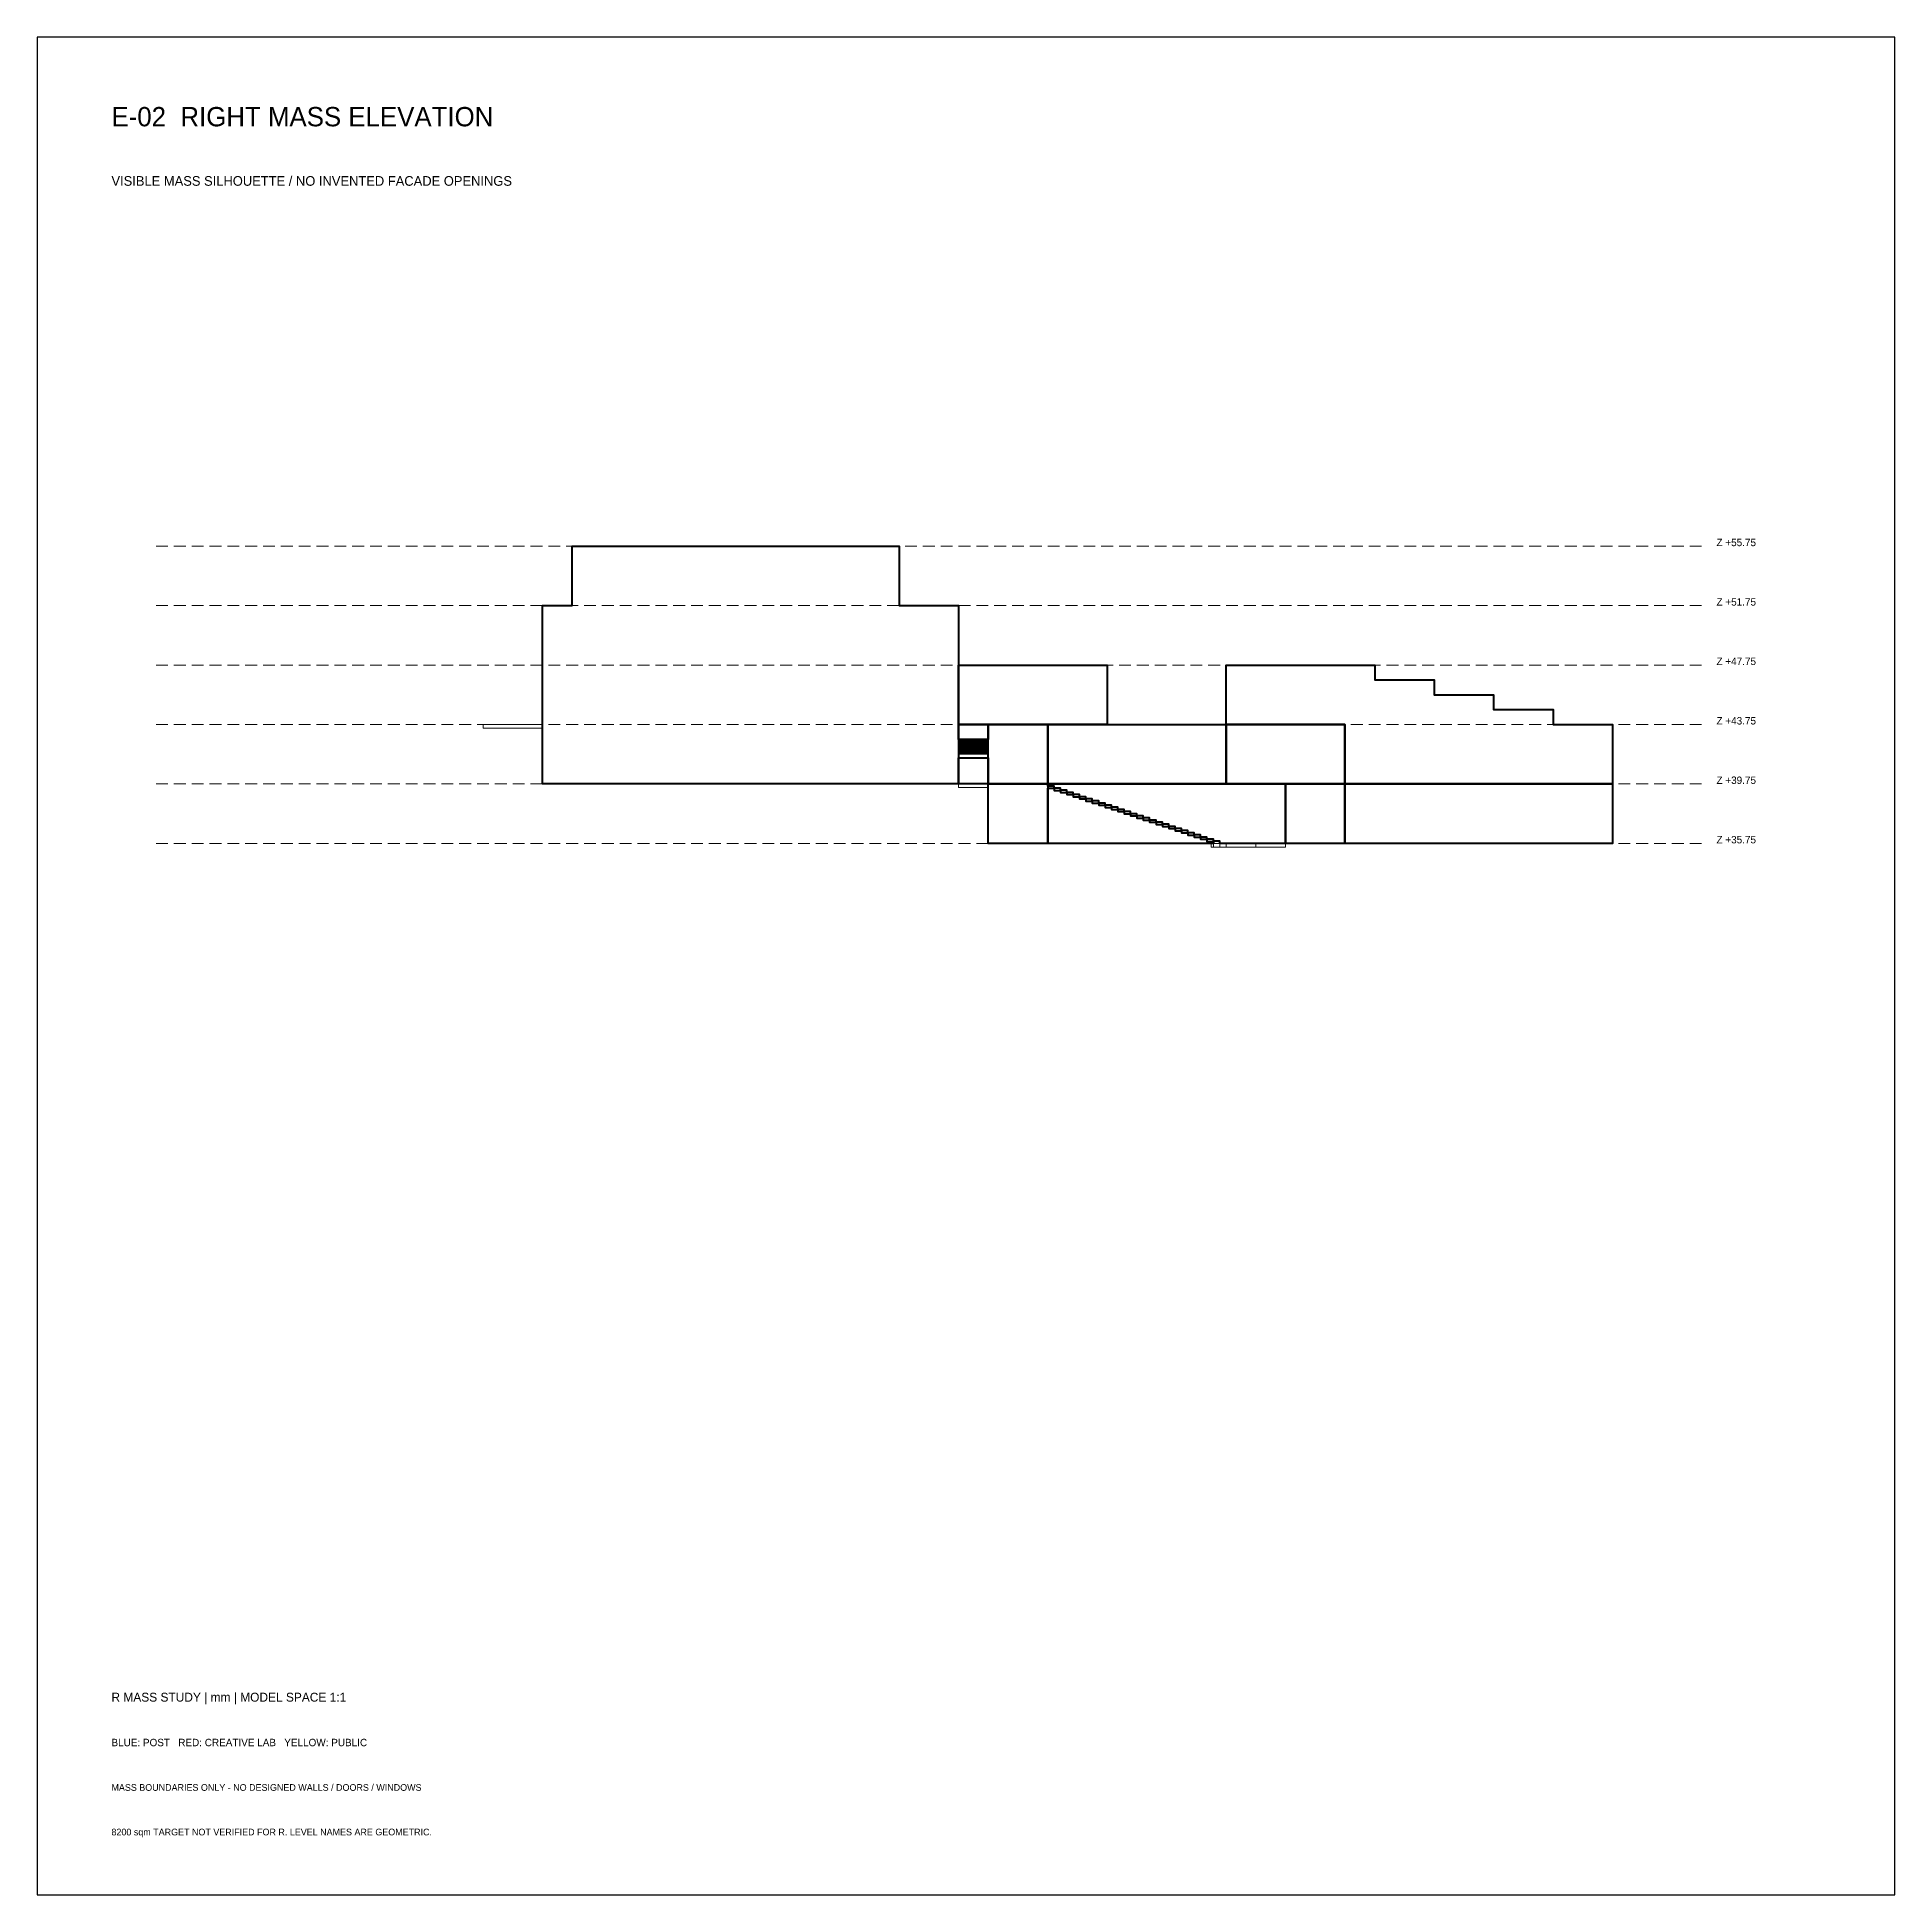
# Model space of a CAD drawing. Header units: millimetres. Extents: x -33468 to 375000, y -515000 to 30000.
# Drawn here: x 110000 to 235000, y -515000 to -390000 of the extents above; entities that cross this region are included whole.
import ezdxf

# ---------------------------------------------------------------- set-up
doc = ezdxf.new("R2010")
doc.units = ezdxf.units.MM
doc.linetypes.add('R_DASHED', pattern=[1200, 800, -400])
for name, color, linetype, lineweight in [('DATUM', 8, 'R_DASHED', 13), ('FRAME', 7, 'Continuous', 25), ('LAB', 1, 'Continuous', 40), ('POST', 5, 'Continuous', 40), ('PUBLIC', 2, 'Continuous', 18), ('TEXT', 7, 'Continuous', 18)]:
    doc.layers.add(name, color=color, linetype=linetype, lineweight=lineweight)

msp = doc.modelspace()

# ---------------------------------------------------------------- texts
at = {"layer": 'TEXT'}
for s, height, p in [('E-02  RIGHT MASS ELEVATION', 1300, (115000, -396000)), ('VISIBLE MASS SILHOUETTE / NO INVENTED FACADE OPENINGS', 650, (115000, -400000)), ('Z +55.75', 500, (223000, -424250)), ('Z +51.75', 500, (223000, -428250)), ('Z +47.75', 500, (223000, -432250)), ('Z +43.75', 500, (223000, -436250)), ('Z +39.75', 500, (223000, -440250)), ('Z +35.75', 500, (223000, -444250)), ('R MASS STUDY | mm | MODEL SPACE 1:1', 600, (115000, -502000)), ('BLUE: POST   RED: CREATIVE LAB   YELLOW: PUBLIC', 500, (115000, -505000)), ('MASS BOUNDARIES ONLY - NO DESIGNED WALLS / DOORS / WINDOWS', 450, (115000, -508000)), ('8200 sqm TARGET NOT VERIFIED FOR R. LEVEL NAMES ARE GEOMETRIC.', 450, (115000, -511000))]:
    msp.add_text(s, height=height, dxfattribs=at).set_placement(p)

# ---------------------------------------------------------------- linework, layer by layer
at = {"layer": 'DATUM'}
for points in [[(118000, -424250), (222000, -424250)], [(118000, -428250), (222000, -428250)], [(118000, -432250), (222000, -432250)], [(118000, -436250), (222000, -436250)], [(118000, -440250), (222000, -440250)], [(118000, -444250), (222000, -444250)]]:
    msp.add_lwpolyline(points, dxfattribs=at)
at = {"layer": 'FRAME'}
msp.add_lwpolyline([(110000, -515000), (235000, -515000), (235000, -390000), (110000, -390000)], close=True, dxfattribs=at)
at = {"layer": 'LAB'}
msp.add_lwpolyline([(144000, -439962), (144000, -439938), (144000, -439900), (144000, -439875), (144000, -439838), (144000, -439812), (144000, -439775), (144000, -439750), (144000, -439712), (144000, -439688), (144000, -439650), (144000, -439625), (144000, -439588), (144000, -439562), (144000, -439525), (144000, -439500), (144000, -439500), (144000, -439462), (144000, -439438), (144000, -439400), (144000, -439375), (144000, -439338), (144000, -439312), (144000, -439275), (144000, -439250), (144000, -439250), (144000, -439212), (144000, -439188), (144000, -439150), (144000, -439125), (144000, -439088), (144000, -439062), (144000, -439025), (144000, -439000), (144000, -438962), (144000, -438938), (144000, -438900), (144000, -438875), (144000, -438838), (144000, -438812), (144000, -438775), (144000, -438750), (144000, -438712), (144000, -438688), (144000, -438650), (144000, -438625), (144000, -438588), (144000, -438562), (144000, -438525), (144000, -438500), (144000, -438500), (144000, -438462), (144000, -438438), (144000, -438400), (144000, -438375), (144000, -438338), (144000, -438312), (144000, -438275), (144000, -438250), (144000, -438250), (144000, -438212), (144000, -438188), (144000, -438150), (144000, -438125), (144000, -438088), (144000, -438062), (144000, -438025), (144000, -438000), (144000, -437962), (144000, -437938), (144000, -437900), (144000, -437875), (144000, -437838), (144000, -437812), (144000, -437775), (144000, -437750), (144000, -437712), (144000, -437688), (144000, -437650), (144000, -437625), (144000, -437588), (144000, -437562), (144000, -437525), (144000, -437500), (144000, -437500), (144000, -437462), (144000, -437438), (144000, -437400), (144000, -437375), (144000, -437338), (144000, -437312), (144000, -437275), (144000, -437250), (144000, -437250), (144000, -437212), (144000, -437188), (144000, -437150), (144000, -437125), (144000, -437088), (144000, -437062), (144000, -437025), (144000, -437000), (144000, -436962), (144000, -436938), (144000, -436900), (144000, -436875), (144000, -436838), (144000, -436812), (144000, -436775), (144000, -436750), (144000, -436712), (144000, -436688), (144000, -436650), (144000, -436625), (144000, -436588), (144000, -436562), (144000, -436525), (144000, -436500), (144000, -436500), (144000, -436462), (144000, -436438), (144000, -436375), (144000, -436312), (144000, -436250), (144000, -435250), (144000, -434250), (144000, -433250), (144000, -432250), (144000, -428250), (146000, -428250), (146000, -424250), (152000, -424250), (160000, -424250), (160625, -424250), (161250, -424250), (161875, -424250), (162500, -424250), (163125, -424250), (163750, -424250), (164000, -424250), (164375, -424250), (165000, -424250), (165625, -424250), (166250, -424250), (166875, -424250), (167500, -424250), (168000, -424250), (168000, -428250), (168125, -428250), (168750, -428250), (169375, -428250), (170000, -428250), (172000, -428250), (172000, -432250), (172000, -433250), (172000, -434250), (172000, -435250), (172000, -436250), (172000, -436312), (172000, -436375), (172000, -436438), (172000, -436462), (172000, -436500), (172000, -436500), (172000, -436525), (172000, -436562), (172000, -436588), (172000, -436625), (172000, -436650), (172000, -436688), (172000, -436712), (172000, -436750), (172000, -436775), (172000, -436812), (172000, -436838), (172000, -436875), (172000, -436900), (172000, -436938), (172000, -436962), (172000, -437000), (172000, -437025), (172000, -437062), (172000, -437088), (172000, -437125), (172000, -437150), (172000, -437188), (172000, -437212), (172000, -437250), (172000, -437250), (172000, -437275), (172000, -437312), (172000, -437338), (172000, -437375), (172000, -437400), (172000, -437438), (172000, -437462), (172000, -437500), (172000, -437500), (172000, -437525), (172000, -437562), (172000, -437588), (172000, -437625), (172000, -437650), (172000, -437688), (172000, -437712), (172000, -437750), (172000, -437775), (172000, -437812), (172000, -437838), (172000, -437875), (172000, -437900), (172000, -437938), (172000, -437962), (172000, -438000), (172000, -438025), (172000, -438062), (172000, -438088), (172000, -438125), (172000, -438150), (172000, -438188), (172000, -438212), (172000, -438250), (172000, -438250), (172000, -438275), (172000, -438312), (172000, -438338), (172000, -438375), (172000, -438400), (172000, -438438), (172000, -438462), (172000, -438500), (172000, -438500), (172000, -438525), (172000, -438562), (172000, -438588), (172000, -438625), (172000, -438650), (172000, -438688), (172000, -438712), (172000, -438750), (172000, -438775), (172000, -438812), (172000, -438838), (172000, -438875), (172000, -438900), (172000, -438938), (172000, -438962), (172000, -439000), (172000, -439025), (172000, -439062), (172000, -439088), (172000, -439125), (172000, -439150), (172000, -439188), (172000, -439212), (172000, -439250), (172000, -439250), (172000, -439275), (172000, -439312), (172000, -439338), (172000, -439375), (172000, -439400), (172000, -439438), (172000, -439462), (172000, -439500), (172000, -439500), (172000, -439525), (172000, -439562), (172000, -439588), (172000, -439625), (172000, -439650), (172000, -439688), (172000, -439712), (172000, -439750), (172000, -439775), (172000, -439812), (172000, -439838), (172000, -439875), (172000, -439900), (172000, -439938), (172000, -439962), (172000, -440000), (172000, -440025), (172000, -440062), (172000, -440088), (172000, -440125), (172000, -440150), (172000, -440188), (172000, -440212), (172000, -440250), (170000, -440250), (169375, -440250), (168750, -440250), (168125, -440250), (168000, -440250), (167500, -440250), (166875, -440250), (166250, -440250), (165625, -440250), (165000, -440250), (164375, -440250), (164000, -440250), (163750, -440250), (163125, -440250), (162500, -440250), (161875, -440250), (161250, -440250), (160625, -440250), (160000, -440250), (152000, -440250), (146000, -440250), (144000, -440250), (144000, -440212), (144000, -440188), (144000, -440150), (144000, -440125), (144000, -440088), (144000, -440062), (144000, -440025), (144000, -440000)], close=True, dxfattribs=at)
at = {"layer": 'POST'}
for points in [[(174000, -436250), (172000, -436250), (172000, -435250), (172000, -434250), (172000, -433250), (172000, -432250), (174000, -432250), (176000, -432250), (176500, -432250), (177000, -432250), (177500, -432250), (178000, -432250), (178429, -432250), (178500, -432250), (178857, -432250), (179000, -432250), (179286, -432250), (179500, -432250), (179714, -432250), (180000, -432250), (180143, -432250), (180500, -432250), (180571, -432250), (181000, -432250), (181429, -432250), (181500, -432250), (181857, -432250), (182000, -432250), (182000, -433250), (182000, -434250), (182000, -435250), (182000, -436250), (181857, -436250), (181500, -436250), (181429, -436250), (181000, -436250), (180571, -436250), (180500, -436250), (180143, -436250), (180000, -436250), (179714, -436250), (179500, -436250), (179286, -436250), (179000, -436250), (178857, -436250), (178500, -436250), (178429, -436250), (178000, -436250), (177500, -436250), (177000, -436250), (176500, -436250), (176000, -436250)], [(198000, -438875), (198000, -438838), (198000, -438812), (198000, -438775), (198000, -438750), (198000, -438712), (198000, -438688), (198000, -438650), (198000, -438625), (198000, -438588), (198000, -438562), (198000, -438525), (198000, -438500), (198000, -438500), (198000, -438462), (198000, -438438), (198000, -438400), (198000, -438375), (198000, -438338), (198000, -438312), (198000, -438275), (198000, -438250), (198000, -438250), (198000, -438212), (198000, -438188), (198000, -438150), (198000, -438125), (198000, -438088), (198000, -438062), (198000, -438025), (198000, -438000), (198000, -437962), (198000, -437938), (198000, -437900), (198000, -437875), (198000, -437838), (198000, -437812), (198000, -437775), (198000, -437750), (198000, -437712), (198000, -437688), (198000, -437650), (198000, -437625), (198000, -437588), (198000, -437562), (198000, -437525), (198000, -437500), (198000, -437500), (198000, -437462), (198000, -437438), (198000, -437400), (198000, -437375), (198000, -437338), (198000, -437312), (198000, -437275), (198000, -437250), (198000, -437250), (198000, -437212), (198000, -437188), (198000, -437150), (198000, -437125), (198000, -437088), (198000, -437062), (198000, -437025), (198000, -437000), (198000, -436962), (198000, -436938), (198000, -436900), (198000, -436875), (198000, -436838), (198000, -436812), (198000, -436775), (198000, -436750), (198000, -436712), (198000, -436688), (198000, -436650), (198000, -436625), (198000, -436588), (198000, -436562), (198000, -436525), (198000, -436500), (198000, -436500), (198000, -436462), (198000, -436438), (198000, -436375), (198000, -436312), (198000, -436250), (194000, -436250), (192000, -436250), (190000, -436250), (190000, -435250), (190000, -434250), (190000, -433250), (190000, -432250), (192000, -432250), (194000, -432250), (198000, -432250), (200000, -432250), (200000, -433250), (204000, -433250), (204000, -434250), (208000, -434250), (208000, -435250), (212000, -435250), (212000, -436250), (216000, -436250), (216000, -436312), (216000, -436375), (216000, -436438), (216000, -436462), (216000, -436500), (216000, -436500), (216000, -436525), (216000, -436562), (216000, -436588), (216000, -436625), (216000, -436650), (216000, -436688), (216000, -436712), (216000, -436750), (216000, -436775), (216000, -436812), (216000, -436838), (216000, -436875), (216000, -436900), (216000, -436938), (216000, -436962), (216000, -437000), (216000, -437025), (216000, -437062), (216000, -437088), (216000, -437125), (216000, -437150), (216000, -437188), (216000, -437212), (216000, -437250), (216000, -437250), (216000, -437275), (216000, -437312), (216000, -437338), (216000, -437375), (216000, -437400), (216000, -437438), (216000, -437462), (216000, -437500), (216000, -437500), (216000, -437525), (216000, -437562), (216000, -437588), (216000, -437625), (216000, -437650), (216000, -437688), (216000, -437712), (216000, -437750), (216000, -437775), (216000, -437812), (216000, -437838), (216000, -437875), (216000, -437900), (216000, -437938), (216000, -437962), (216000, -438000), (216000, -438025), (216000, -438062), (216000, -438088), (216000, -438125), (216000, -438150), (216000, -438188), (216000, -438212), (216000, -438250), (216000, -438250), (216000, -438275), (216000, -438312), (216000, -438338), (216000, -438375), (216000, -438400), (216000, -438438), (216000, -438462), (216000, -438500), (216000, -438500), (216000, -438525), (216000, -438562), (216000, -438588), (216000, -438625), (216000, -438650), (216000, -438688), (216000, -438712), (216000, -438750), (216000, -438775), (216000, -438812), (216000, -438838), (216000, -438875), (216000, -438900), (216000, -438938), (216000, -438962), (216000, -439000), (216000, -439025), (216000, -439062), (216000, -439088), (216000, -439125), (216000, -439150), (216000, -439188), (216000, -439212), (216000, -439250), (216000, -439250), (216000, -439275), (216000, -439312), (216000, -439338), (216000, -439375), (216000, -439400), (216000, -439438), (216000, -439462), (216000, -439500), (216000, -439500), (216000, -439525), (216000, -439562), (216000, -439588), (216000, -439625), (216000, -439650), (216000, -439688), (216000, -439712), (216000, -439750), (216000, -439775), (216000, -439812), (216000, -439838), (216000, -439875), (216000, -439900), (216000, -439938), (216000, -439962), (216000, -440000), (216000, -440025), (216000, -440062), (216000, -440088), (216000, -440125), (216000, -440150), (216000, -440188), (216000, -440212), (216000, -440250), (212000, -440250), (208000, -440250), (204000, -440250), (200000, -440250), (198000, -440250), (198000, -440212), (198000, -440188), (198000, -440150), (198000, -440125), (198000, -440088), (198000, -440062), (198000, -440025), (198000, -440000), (198000, -439962), (198000, -439938), (198000, -439900), (198000, -439875), (198000, -439838), (198000, -439812), (198000, -439775), (198000, -439750), (198000, -439712), (198000, -439688), (198000, -439650), (198000, -439625), (198000, -439588), (198000, -439562), (198000, -439525), (198000, -439500), (198000, -439500), (198000, -439462), (198000, -439438), (198000, -439400), (198000, -439375), (198000, -439338), (198000, -439312), (198000, -439275), (198000, -439250), (198000, -439250), (198000, -439212), (198000, -439188), (198000, -439150), (198000, -439125), (198000, -439088), (198000, -439062), (198000, -439025), (198000, -439000), (198000, -438962), (198000, -438938), (198000, -438900)], [(172000, -437150), (172000, -437125), (172000, -437088), (172000, -437062), (172000, -437025), (172000, -437000), (172000, -436962), (172000, -436938), (172000, -436900), (172000, -436875), (172000, -436838), (172000, -436812), (172000, -436775), (172000, -436750), (172000, -436712), (172000, -436688), (172000, -436650), (172000, -436625), (172000, -436588), (172000, -436562), (172000, -436525), (172000, -436500), (172000, -436500), (172000, -436462), (172000, -436438), (172000, -436375), (172000, -436312), (172000, -436250), (174000, -436250), (174000, -436312), (174000, -436375), (174000, -436438), (174000, -436462), (174000, -436500), (174000, -436500), (174000, -436525), (174000, -436562), (174000, -436588), (174000, -436625), (174000, -436650), (174000, -436688), (174000, -436712), (174000, -436750), (174000, -436775), (174000, -436812), (174000, -436838), (174000, -436875), (174000, -436900), (174000, -436938), (174000, -436962), (174000, -437000), (174000, -437025), (174000, -437062), (174000, -437088), (174000, -437125), (174000, -437150), (174000, -437188), (174000, -437212), (174000, -437250), (174000, -437250), (172000, -437250), (172000, -437250), (172000, -437212), (172000, -437188)], [(174000, -438875), (174000, -438838), (174000, -438812), (174000, -438775), (174000, -438750), (174000, -438712), (174000, -438688), (174000, -438650), (174000, -438625), (174000, -438588), (174000, -438562), (174000, -438525), (174000, -438500), (174000, -438500), (174000, -438462), (174000, -438438), (174000, -438400), (174000, -438375), (174000, -438338), (174000, -438312), (174000, -438275), (174000, -438250), (174000, -438250), (174000, -438212), (174000, -438188), (174000, -438150), (174000, -438125), (174000, -438088), (174000, -438062), (174000, -438025), (174000, -438000), (174000, -437962), (174000, -437938), (174000, -437900), (174000, -437875), (174000, -437838), (174000, -437812), (174000, -437775), (174000, -437750), (174000, -437712), (174000, -437688), (174000, -437650), (174000, -437625), (174000, -437588), (174000, -437562), (174000, -437525), (174000, -437500), (174000, -437500), (174000, -437462), (174000, -437438), (174000, -437400), (174000, -437375), (174000, -437338), (174000, -437312), (174000, -437275), (174000, -437250), (174000, -437250), (174000, -437212), (174000, -437188), (174000, -437150), (174000, -437125), (174000, -437088), (174000, -437062), (174000, -437025), (174000, -437000), (174000, -436962), (174000, -436938), (174000, -436900), (174000, -436875), (174000, -436838), (174000, -436812), (174000, -436775), (174000, -436750), (174000, -436712), (174000, -436688), (174000, -436650), (174000, -436625), (174000, -436588), (174000, -436562), (174000, -436525), (174000, -436500), (174000, -436500), (174000, -436462), (174000, -436438), (174000, -436375), (174000, -436312), (174000, -436250), (176000, -436250), (176500, -436250), (177000, -436250), (177500, -436250), (178000, -436250), (178000, -436312), (178000, -436375), (178000, -436438), (178000, -436462), (178000, -436500), (178000, -436500), (178000, -436525), (178000, -436562), (178000, -436588), (178000, -436625), (178000, -436650), (178000, -436688), (178000, -436712), (178000, -436750), (178000, -436775), (178000, -436812), (178000, -436838), (178000, -436875), (178000, -436900), (178000, -436938), (178000, -436962), (178000, -437000), (178000, -437025), (178000, -437062), (178000, -437088), (178000, -437125), (178000, -437150), (178000, -437188), (178000, -437212), (178000, -437250), (178000, -437250), (178000, -437275), (178000, -437312), (178000, -437338), (178000, -437375), (178000, -437400), (178000, -437438), (178000, -437462), (178000, -437500), (178000, -437500), (178000, -437525), (178000, -437562), (178000, -437588), (178000, -437625), (178000, -437650), (178000, -437688), (178000, -437712), (178000, -437750), (178000, -437775), (178000, -437812), (178000, -437838), (178000, -437875), (178000, -437900), (178000, -437938), (178000, -437962), (178000, -438000), (178000, -438025), (178000, -438062), (178000, -438088), (178000, -438125), (178000, -438150), (178000, -438188), (178000, -438212), (178000, -438250), (178000, -438250), (178000, -438275), (178000, -438312), (178000, -438338), (178000, -438375), (178000, -438400), (178000, -438438), (178000, -438462), (178000, -438500), (178000, -438500), (178000, -438525), (178000, -438562), (178000, -438588), (178000, -438625), (178000, -438650), (178000, -438688), (178000, -438712), (178000, -438750), (178000, -438775), (178000, -438812), (178000, -438838), (178000, -438875), (178000, -438900), (178000, -438938), (178000, -438962), (178000, -439000), (178000, -439025), (178000, -439062), (178000, -439088), (178000, -439125), (178000, -439150), (178000, -439188), (178000, -439212), (178000, -439250), (178000, -439250), (178000, -439275), (178000, -439312), (178000, -439338), (178000, -439375), (178000, -439400), (178000, -439438), (178000, -439462), (178000, -439500), (178000, -439500), (178000, -439525), (178000, -439562), (178000, -439588), (178000, -439625), (178000, -439650), (178000, -439688), (178000, -439712), (178000, -439750), (178000, -439775), (178000, -439812), (178000, -439838), (178000, -439875), (178000, -439900), (178000, -439938), (178000, -439962), (178000, -440000), (178000, -440025), (178000, -440062), (178000, -440088), (178000, -440125), (178000, -440150), (178000, -440188), (178000, -440212), (178000, -440250), (177500, -440250), (177000, -440250), (176500, -440250), (176000, -440250), (174000, -440250), (174000, -440212), (174000, -440188), (174000, -440150), (174000, -440125), (174000, -440088), (174000, -440062), (174000, -440025), (174000, -440000), (174000, -439962), (174000, -439938), (174000, -439900), (174000, -439875), (174000, -439838), (174000, -439812), (174000, -439775), (174000, -439750), (174000, -439712), (174000, -439688), (174000, -439650), (174000, -439625), (174000, -439588), (174000, -439562), (174000, -439525), (174000, -439500), (174000, -439500), (174000, -439462), (174000, -439438), (174000, -439400), (174000, -439375), (174000, -439338), (174000, -439312), (174000, -439275), (174000, -439250), (174000, -439250), (174000, -439212), (174000, -439188), (174000, -439150), (174000, -439125), (174000, -439088), (174000, -439062), (174000, -439025), (174000, -439000), (174000, -438962), (174000, -438938), (174000, -438900)], [(178000, -439962), (178000, -439938), (178000, -439900), (178000, -439875), (178000, -439838), (178000, -439812), (178000, -439775), (178000, -439750), (178000, -439712), (178000, -439688), (178000, -439650), (178000, -439625), (178000, -439588), (178000, -439562), (178000, -439525), (178000, -439500), (178000, -439500), (178000, -439462), (178000, -439438), (178000, -439400), (178000, -439375), (178000, -439338), (178000, -439312), (178000, -439275), (178000, -439250), (178000, -439250), (178000, -439212), (178000, -439188), (178000, -439150), (178000, -439125), (178000, -439088), (178000, -439062), (178000, -439025), (178000, -439000), (178000, -438962), (178000, -438938), (178000, -438900), (178000, -438875), (178000, -438838), (178000, -438812), (178000, -438775), (178000, -438750), (178000, -438712), (178000, -438688), (178000, -438650), (178000, -438625), (178000, -438588), (178000, -438562), (178000, -438525), (178000, -438500), (178000, -438500), (178000, -438462), (178000, -438438), (178000, -438400), (178000, -438375), (178000, -438338), (178000, -438312), (178000, -438275), (178000, -438250), (178000, -438250), (178000, -438212), (178000, -438188), (178000, -438150), (178000, -438125), (178000, -438088), (178000, -438062), (178000, -438025), (178000, -438000), (178000, -437962), (178000, -437938), (178000, -437900), (178000, -437875), (178000, -437838), (178000, -437812), (178000, -437775), (178000, -437750), (178000, -437712), (178000, -437688), (178000, -437650), (178000, -437625), (178000, -437588), (178000, -437562), (178000, -437525), (178000, -437500), (178000, -437500), (178000, -437462), (178000, -437438), (178000, -437400), (178000, -437375), (178000, -437338), (178000, -437312), (178000, -437275), (178000, -437250), (178000, -437250), (178000, -437212), (178000, -437188), (178000, -437150), (178000, -437125), (178000, -437088), (178000, -437062), (178000, -437025), (178000, -437000), (178000, -436962), (178000, -436938), (178000, -436900), (178000, -436875), (178000, -436838), (178000, -436812), (178000, -436775), (178000, -436750), (178000, -436712), (178000, -436688), (178000, -436650), (178000, -436625), (178000, -436588), (178000, -436562), (178000, -436525), (178000, -436500), (178000, -436500), (178000, -436462), (178000, -436438), (178000, -436375), (178000, -436312), (178000, -436250), (178429, -436250), (178500, -436250), (178857, -436250), (179000, -436250), (179286, -436250), (179500, -436250), (179714, -436250), (180000, -436250), (180143, -436250), (180500, -436250), (180571, -436250), (181000, -436250), (181429, -436250), (181500, -436250), (181857, -436250), (182000, -436250), (182286, -436250), (182500, -436250), (182714, -436250), (183000, -436250), (183143, -436250), (183500, -436250), (183571, -436250), (184000, -436250), (184429, -436250), (184857, -436250), (185286, -436250), (185714, -436250), (186143, -436250), (186571, -436250), (187000, -436250), (187429, -436250), (187857, -436250), (188000, -436250), (188286, -436250), (188714, -436250), (189000, -436250), (189143, -436250), (189571, -436250), (190000, -436250), (190000, -436250), (190000, -436312), (190000, -436375), (190000, -436438), (190000, -436462), (190000, -436500), (190000, -436500), (190000, -436525), (190000, -436562), (190000, -436588), (190000, -436625), (190000, -436650), (190000, -436688), (190000, -436712), (190000, -436750), (190000, -436775), (190000, -436812), (190000, -436838), (190000, -436875), (190000, -436900), (190000, -436938), (190000, -436962), (190000, -437000), (190000, -437025), (190000, -437062), (190000, -437088), (190000, -437125), (190000, -437150), (190000, -437188), (190000, -437212), (190000, -437250), (190000, -437250), (190000, -437275), (190000, -437312), (190000, -437338), (190000, -437375), (190000, -437400), (190000, -437438), (190000, -437462), (190000, -437500), (190000, -437500), (190000, -437525), (190000, -437562), (190000, -437588), (190000, -437625), (190000, -437650), (190000, -437688), (190000, -437712), (190000, -437750), (190000, -437775), (190000, -437812), (190000, -437838), (190000, -437875), (190000, -437900), (190000, -437938), (190000, -437962), (190000, -438000), (190000, -438025), (190000, -438062), (190000, -438088), (190000, -438125), (190000, -438150), (190000, -438188), (190000, -438212), (190000, -438250), (190000, -438250), (190000, -438275), (190000, -438312), (190000, -438338), (190000, -438375), (190000, -438400), (190000, -438438), (190000, -438462), (190000, -438500), (190000, -438500), (190000, -438525), (190000, -438562), (190000, -438588), (190000, -438625), (190000, -438650), (190000, -438688), (190000, -438712), (190000, -438750), (190000, -438775), (190000, -438812), (190000, -438838), (190000, -438875), (190000, -438900), (190000, -438938), (190000, -438962), (190000, -439000), (190000, -439025), (190000, -439062), (190000, -439088), (190000, -439125), (190000, -439150), (190000, -439188), (190000, -439212), (190000, -439250), (190000, -439250), (190000, -439275), (190000, -439312), (190000, -439338), (190000, -439375), (190000, -439400), (190000, -439438), (190000, -439462), (190000, -439500), (190000, -439500), (190000, -439525), (190000, -439562), (190000, -439588), (190000, -439625), (190000, -439650), (190000, -439688), (190000, -439712), (190000, -439750), (190000, -439775), (190000, -439812), (190000, -439838), (190000, -439875), (190000, -439900), (190000, -439938), (190000, -439962), (190000, -440000), (190000, -440025), (190000, -440062), (190000, -440088), (190000, -440125), (190000, -440150), (190000, -440188), (190000, -440212), (190000, -440250), (190000, -440250), (189571, -440250), (189143, -440250), (189000, -440250), (188714, -440250), (188286, -440250), (188000, -440250), (187857, -440250), (187429, -440250), (187000, -440250), (186571, -440250), (186143, -440250), (185714, -440250), (185286, -440250), (184857, -440250), (184429, -440250), (184000, -440250), (183571, -440250), (183500, -440250), (183143, -440250), (183000, -440250), (182714, -440250), (182500, -440250), (182286, -440250), (182000, -440250), (181857, -440250), (181500, -440250), (181429, -440250), (181000, -440250), (180571, -440250), (180500, -440250), (180143, -440250), (180000, -440250), (179714, -440250), (179500, -440250), (179286, -440250), (179000, -440250), (178857, -440250), (178500, -440250), (178429, -440250), (178000, -440250), (178000, -440212), (178000, -440188), (178000, -440150), (178000, -440125), (178000, -440088), (178000, -440062), (178000, -440025), (178000, -440000)], [(190000, -440025), (190000, -440000), (190000, -439962), (190000, -439938), (190000, -439900), (190000, -439875), (190000, -439838), (190000, -439812), (190000, -439775), (190000, -439750), (190000, -439712), (190000, -439688), (190000, -439650), (190000, -439625), (190000, -439588), (190000, -439562), (190000, -439525), (190000, -439500), (190000, -439500), (190000, -439462), (190000, -439438), (190000, -439400), (190000, -439375), (190000, -439338), (190000, -439312), (190000, -439275), (190000, -439250), (190000, -439250), (190000, -439212), (190000, -439188), (190000, -439150), (190000, -439125), (190000, -439088), (190000, -439062), (190000, -439025), (190000, -439000), (190000, -438962), (190000, -438938), (190000, -438900), (190000, -438875), (190000, -438838), (190000, -438812), (190000, -438775), (190000, -438750), (190000, -438712), (190000, -438688), (190000, -438650), (190000, -438625), (190000, -438588), (190000, -438562), (190000, -438525), (190000, -438500), (190000, -438500), (190000, -438462), (190000, -438438), (190000, -438400), (190000, -438375), (190000, -438338), (190000, -438312), (190000, -438275), (190000, -438250), (190000, -438250), (190000, -438212), (190000, -438188), (190000, -438150), (190000, -438125), (190000, -438088), (190000, -438062), (190000, -438025), (190000, -438000), (190000, -437962), (190000, -437938), (190000, -437900), (190000, -437875), (190000, -437838), (190000, -437812), (190000, -437775), (190000, -437750), (190000, -437712), (190000, -437688), (190000, -437650), (190000, -437625), (190000, -437588), (190000, -437562), (190000, -437525), (190000, -437500), (190000, -437500), (190000, -437462), (190000, -437438), (190000, -437400), (190000, -437375), (190000, -437338), (190000, -437312), (190000, -437275), (190000, -437250), (190000, -437250), (190000, -437212), (190000, -437188), (190000, -437150), (190000, -437125), (190000, -437088), (190000, -437062), (190000, -437025), (190000, -437000), (190000, -436962), (190000, -436938), (190000, -436900), (190000, -436875), (190000, -436838), (190000, -436812), (190000, -436775), (190000, -436750), (190000, -436712), (190000, -436688), (190000, -436650), (190000, -436625), (190000, -436588), (190000, -436562), (190000, -436525), (190000, -436500), (190000, -436500), (190000, -436462), (190000, -436438), (190000, -436375), (190000, -436312), (190000, -436250), (192000, -436250), (194000, -436250), (198000, -436250), (198000, -436312), (198000, -436375), (198000, -436438), (198000, -436462), (198000, -436500), (198000, -436500), (198000, -436525), (198000, -436562), (198000, -436588), (198000, -436625), (198000, -436650), (198000, -436688), (198000, -436712), (198000, -436750), (198000, -436775), (198000, -436812), (198000, -436838), (198000, -436875), (198000, -436900), (198000, -436938), (198000, -436962), (198000, -437000), (198000, -437025), (198000, -437062), (198000, -437088), (198000, -437125), (198000, -437150), (198000, -437188), (198000, -437212), (198000, -437250), (198000, -437250), (198000, -437275), (198000, -437312), (198000, -437338), (198000, -437375), (198000, -437400), (198000, -437438), (198000, -437462), (198000, -437500), (198000, -437500), (198000, -437525), (198000, -437562), (198000, -437588), (198000, -437625), (198000, -437650), (198000, -437688), (198000, -437712), (198000, -437750), (198000, -437775), (198000, -437812), (198000, -437838), (198000, -437875), (198000, -437900), (198000, -437938), (198000, -437962), (198000, -438000), (198000, -438025), (198000, -438062), (198000, -438088), (198000, -438125), (198000, -438150), (198000, -438188), (198000, -438212), (198000, -438250), (198000, -438250), (198000, -438275), (198000, -438312), (198000, -438338), (198000, -438375), (198000, -438400), (198000, -438438), (198000, -438462), (198000, -438500), (198000, -438500), (198000, -438525), (198000, -438562), (198000, -438588), (198000, -438625), (198000, -438650), (198000, -438688), (198000, -438712), (198000, -438750), (198000, -438775), (198000, -438812), (198000, -438838), (198000, -438875), (198000, -438900), (198000, -438938), (198000, -438962), (198000, -439000), (198000, -439025), (198000, -439062), (198000, -439088), (198000, -439125), (198000, -439150), (198000, -439188), (198000, -439212), (198000, -439250), (198000, -439250), (198000, -439275), (198000, -439312), (198000, -439338), (198000, -439375), (198000, -439400), (198000, -439438), (198000, -439462), (198000, -439500), (198000, -439500), (198000, -439525), (198000, -439562), (198000, -439588), (198000, -439625), (198000, -439650), (198000, -439688), (198000, -439712), (198000, -439750), (198000, -439775), (198000, -439812), (198000, -439838), (198000, -439875), (198000, -439900), (198000, -439938), (198000, -439962), (198000, -440000), (198000, -440025), (198000, -440062), (198000, -440088), (198000, -440125), (198000, -440150), (198000, -440188), (198000, -440212), (198000, -440250), (194000, -440250), (192000, -440250), (190000, -440250), (190000, -440212), (190000, -440188), (190000, -440150), (190000, -440125), (190000, -440088), (190000, -440062)], [(172000, -438750), (172000, -438712), (172000, -438688), (172000, -438650), (172000, -438625), (172000, -438588), (172000, -438562), (172000, -438525), (172000, -438500), (172000, -438500), (174000, -438500), (174000, -438500), (174000, -438525), (174000, -438562), (174000, -438588), (174000, -438625), (174000, -438650), (174000, -438688), (174000, -438712), (174000, -438750), (174000, -438775), (174000, -438812), (174000, -438838), (174000, -438875), (174000, -438900), (174000, -438938), (174000, -438962), (174000, -439000), (174000, -439025), (174000, -439062), (174000, -439088), (174000, -439125), (174000, -439150), (174000, -439188), (174000, -439212), (174000, -439250), (174000, -439250), (174000, -439275), (174000, -439312), (174000, -439338), (174000, -439375), (174000, -439400), (174000, -439438), (174000, -439462), (174000, -439500), (174000, -439500), (174000, -439525), (174000, -439562), (174000, -439588), (174000, -439625), (174000, -439650), (174000, -439688), (174000, -439712), (174000, -439750), (174000, -439775), (174000, -439812), (174000, -439838), (174000, -439875), (174000, -439900), (174000, -439938), (174000, -439962), (174000, -440000), (174000, -440025), (174000, -440062), (174000, -440088), (174000, -440125), (174000, -440150), (174000, -440188), (174000, -440212), (174000, -440250), (172000, -440250), (172000, -440212), (172000, -440188), (172000, -440150), (172000, -440125), (172000, -440088), (172000, -440062), (172000, -440025), (172000, -440000), (172000, -439962), (172000, -439938), (172000, -439900), (172000, -439875), (172000, -439838), (172000, -439812), (172000, -439775), (172000, -439750), (172000, -439712), (172000, -439688), (172000, -439650), (172000, -439625), (172000, -439588), (172000, -439562), (172000, -439525), (172000, -439500), (172000, -439500), (172000, -439462), (172000, -439438), (172000, -439400), (172000, -439375), (172000, -439338), (172000, -439312), (172000, -439275), (172000, -439250), (172000, -439250), (172000, -439212), (172000, -439188), (172000, -439150), (172000, -439125), (172000, -439088), (172000, -439062), (172000, -439025), (172000, -439000), (172000, -438962), (172000, -438938), (172000, -438900), (172000, -438875), (172000, -438838), (172000, -438812), (172000, -438775)], [(174000, -444107), (174000, -443971), (174000, -443964), (174000, -443829), (174000, -443821), (174000, -443686), (174000, -443679), (174000, -443543), (174000, -443536), (174000, -443400), (174000, -443393), (174000, -443257), (174000, -443250), (174000, -443114), (174000, -443107), (174000, -442971), (174000, -442964), (174000, -442829), (174000, -442821), (174000, -442686), (174000, -442679), (174000, -442543), (174000, -442536), (174000, -442400), (174000, -442393), (174000, -442257), (174000, -442250), (174000, -442114), (174000, -442107), (174000, -441971), (174000, -441964), (174000, -441829), (174000, -441821), (174000, -441686), (174000, -441679), (174000, -441543), (174000, -441536), (174000, -441400), (174000, -441393), (174000, -441257), (174000, -441250), (174000, -441114), (174000, -441107), (174000, -440971), (174000, -440964), (174000, -440829), (174000, -440821), (174000, -440686), (174000, -440679), (174000, -440543), (174000, -440536), (174000, -440500), (174000, -440400), (174000, -440393), (174000, -440338), (174000, -440275), (174000, -440250), (176000, -440250), (176500, -440250), (177000, -440250), (177500, -440250), (178000, -440250), (178000, -440275), (178000, -440338), (178000, -440393), (178000, -440400), (178000, -440500), (178000, -440536), (178000, -440543), (178000, -440679), (178000, -440686), (178000, -440821), (178000, -440829), (178000, -440964), (178000, -440971), (178000, -441107), (178000, -441114), (178000, -441250), (178000, -441257), (178000, -441393), (178000, -441400), (178000, -441536), (178000, -441543), (178000, -441679), (178000, -441686), (178000, -441821), (178000, -441829), (178000, -441964), (178000, -441971), (178000, -442107), (178000, -442114), (178000, -442250), (178000, -442257), (178000, -442393), (178000, -442400), (178000, -442536), (178000, -442543), (178000, -442679), (178000, -442686), (178000, -442821), (178000, -442829), (178000, -442964), (178000, -442971), (178000, -443107), (178000, -443114), (178000, -443250), (178000, -443257), (178000, -443393), (178000, -443400), (178000, -443536), (178000, -443543), (178000, -443679), (178000, -443686), (178000, -443821), (178000, -443829), (178000, -443964), (178000, -443971), (178000, -444107), (178000, -444114), (178000, -444250), (177500, -444250), (177000, -444250), (176500, -444250), (176000, -444250), (174000, -444250), (174000, -444114)], [(178429, -440250), (178500, -440250), (178857, -440250), (179000, -440250), (179286, -440250), (179500, -440250), (179714, -440250), (180000, -440250), (180143, -440250), (180500, -440250), (180571, -440250), (181000, -440250), (181429, -440250), (181500, -440250), (181857, -440250), (182000, -440250), (182286, -440250), (182500, -440250), (182714, -440250), (183000, -440250), (183143, -440250), (183500, -440250), (183571, -440250), (184000, -440250), (184429, -440250), (184857, -440250), (185286, -440250), (185714, -440250), (186143, -440250), (186571, -440250), (187000, -440250), (187429, -440250), (187857, -440250), (188000, -440250), (188286, -440250), (188714, -440250), (189000, -440250), (189143, -440250), (189571, -440250), (190000, -440250), (190000, -440250), (192000, -440250), (194000, -440250), (194000, -440275), (194000, -440338), (194000, -440393), (194000, -440400), (194000, -440500), (194000, -440536), (194000, -440543), (194000, -440679), (194000, -440686), (194000, -440821), (194000, -440829), (194000, -440964), (194000, -440971), (194000, -441107), (194000, -441114), (194000, -441250), (194000, -441257), (194000, -441393), (194000, -441400), (194000, -441536), (194000, -441543), (194000, -441679), (194000, -441686), (194000, -441821), (194000, -441829), (194000, -441964), (194000, -441971), (194000, -442107), (194000, -442114), (194000, -442250), (194000, -442257), (194000, -442393), (194000, -442400), (194000, -442536), (194000, -442543), (194000, -442679), (194000, -442686), (194000, -442821), (194000, -442829), (194000, -442964), (194000, -442971), (194000, -443107), (194000, -443114), (194000, -443250), (194000, -443257), (194000, -443393), (194000, -443400), (194000, -443536), (194000, -443543), (194000, -443679), (194000, -443686), (194000, -443821), (194000, -443829), (194000, -443964), (194000, -443971), (194000, -444107), (194000, -444114), (194000, -444250), (192000, -444250), (190000, -444250), (190000, -444250), (189571, -444250), (189571, -444114), (189571, -444107), (189143, -444107), (189143, -443971), (189143, -443964), (189000, -443964), (188714, -443964), (188714, -443829), (188714, -443821), (188286, -443821), (188286, -443686), (188286, -443679), (188000, -443679), (187857, -443679), (187857, -443543), (187857, -443536), (187429, -443536), (187429, -443400), (187429, -443393), (187000, -443393), (187000, -443257), (187000, -443250), (186571, -443250), (186571, -443114), (186571, -443107), (186143, -443107), (186143, -442971), (186143, -442964), (185714, -442964), (185714, -442829), (185714, -442821), (185286, -442821), (185286, -442686), (185286, -442679), (184857, -442679), (184857, -442543), (184857, -442536), (184429, -442536), (184429, -442400), (184429, -442393), (184000, -442393), (184000, -442257), (184000, -442250), (183571, -442250), (183571, -442114), (183571, -442107), (183500, -442107), (183143, -442107), (183143, -441971), (183143, -441964), (183000, -441964), (182714, -441964), (182714, -441829), (182714, -441821), (182500, -441821), (182286, -441821), (182286, -441686), (182286, -441679), (182000, -441679), (181857, -441679), (181857, -441543), (181857, -441536), (181500, -441536), (181429, -441536), (181429, -441400), (181429, -441393), (181000, -441393), (181000, -441257), (181000, -441250), (180571, -441250), (180571, -441114), (180571, -441107), (180500, -441107), (180143, -441107), (180143, -440971), (180143, -440964), (180000, -440964), (179714, -440964), (179714, -440829), (179714, -440821), (179500, -440821), (179286, -440821), (179286, -440686), (179286, -440679), (179000, -440679), (178857, -440679), (178857, -440543), (178857, -440536), (178500, -440536), (178429, -440536), (178429, -440500), (178429, -440400), (178429, -440393), (178000, -440393), (178000, -440338), (178000, -440275), (178000, -440250)], [(178000, -443536), (178000, -443400), (178000, -443393), (178000, -443257), (178000, -443250), (178000, -443114), (178000, -443107), (178000, -442971), (178000, -442964), (178000, -442829), (178000, -442821), (178000, -442686), (178000, -442679), (178000, -442543), (178000, -442536), (178000, -442400), (178000, -442393), (178000, -442257), (178000, -442250), (178000, -442114), (178000, -442107), (178000, -441971), (178000, -441964), (178000, -441829), (178000, -441821), (178000, -441686), (178000, -441679), (178000, -441543), (178000, -441536), (178000, -441400), (178000, -441393), (178000, -441257), (178000, -441250), (178000, -441114), (178000, -441107), (178000, -440971), (178000, -440964), (178000, -440829), (178000, -440821), (178000, -440686), (178000, -440679), (178000, -440543), (178429, -440543), (178429, -440679), (178429, -440686), (178500, -440686), (178857, -440686), (178857, -440821), (178857, -440829), (179000, -440829), (179286, -440829), (179286, -440964), (179286, -440971), (179500, -440971), (179714, -440971), (179714, -441107), (179714, -441114), (180000, -441114), (180143, -441114), (180143, -441250), (180143, -441257), (180500, -441257), (180571, -441257), (180571, -441393), (180571, -441400), (181000, -441400), (181000, -441536), (181000, -441543), (181429, -441543), (181429, -441679), (181429, -441686), (181500, -441686), (181857, -441686), (181857, -441821), (181857, -441829), (182000, -441829), (182286, -441829), (182286, -441964), (182286, -441971), (182500, -441971), (182714, -441971), (182714, -442107), (182714, -442114), (183000, -442114), (183143, -442114), (183143, -442250), (183143, -442257), (183500, -442257), (183571, -442257), (183571, -442393), (183571, -442400), (184000, -442400), (184000, -442536), (184000, -442543), (184429, -442543), (184429, -442679), (184429, -442686), (184857, -442686), (184857, -442821), (184857, -442829), (185286, -442829), (185286, -442964), (185286, -442971), (185714, -442971), (185714, -443107), (185714, -443114), (186143, -443114), (186143, -443250), (186143, -443257), (186571, -443257), (186571, -443393), (186571, -443400), (187000, -443400), (187000, -443536), (187000, -443543), (187429, -443543), (187429, -443679), (187429, -443686), (187857, -443686), (187857, -443821), (187857, -443829), (188000, -443829), (188286, -443829), (188286, -443964), (188286, -443971), (188714, -443971), (188714, -444107), (188714, -444114), (189000, -444114), (189143, -444114), (189143, -444250), (189000, -444250), (188714, -444250), (188286, -444250), (188000, -444250), (187857, -444250), (187429, -444250), (187000, -444250), (186571, -444250), (186143, -444250), (185714, -444250), (185286, -444250), (184857, -444250), (184429, -444250), (184000, -444250), (183571, -444250), (183500, -444250), (183143, -444250), (183000, -444250), (182714, -444250), (182500, -444250), (182286, -444250), (182000, -444250), (181857, -444250), (181500, -444250), (181429, -444250), (181000, -444250), (180571, -444250), (180500, -444250), (180143, -444250), (180000, -444250), (179714, -444250), (179500, -444250), (179286, -444250), (179000, -444250), (178857, -444250), (178500, -444250), (178429, -444250), (178000, -444250), (178000, -444114), (178000, -444107), (178000, -443971), (178000, -443964), (178000, -443829), (178000, -443821), (178000, -443686), (178000, -443679), (178000, -443543)], [(194000, -443821), (194000, -443686), (194000, -443679), (194000, -443543), (194000, -443536), (194000, -443400), (194000, -443393), (194000, -443257), (194000, -443250), (194000, -443114), (194000, -443107), (194000, -442971), (194000, -442964), (194000, -442829), (194000, -442821), (194000, -442686), (194000, -442679), (194000, -442543), (194000, -442536), (194000, -442400), (194000, -442393), (194000, -442257), (194000, -442250), (194000, -442114), (194000, -442107), (194000, -441971), (194000, -441964), (194000, -441829), (194000, -441821), (194000, -441686), (194000, -441679), (194000, -441543), (194000, -441536), (194000, -441400), (194000, -441393), (194000, -441257), (194000, -441250), (194000, -441114), (194000, -441107), (194000, -440971), (194000, -440964), (194000, -440829), (194000, -440821), (194000, -440686), (194000, -440679), (194000, -440543), (194000, -440536), (194000, -440500), (194000, -440400), (194000, -440393), (194000, -440338), (194000, -440275), (194000, -440250), (198000, -440250), (198000, -440275), (198000, -440338), (198000, -440393), (198000, -440400), (198000, -440500), (198000, -440536), (198000, -440543), (198000, -440679), (198000, -440686), (198000, -440821), (198000, -440829), (198000, -440964), (198000, -440971), (198000, -441107), (198000, -441114), (198000, -441250), (198000, -441257), (198000, -441393), (198000, -441400), (198000, -441536), (198000, -441543), (198000, -441679), (198000, -441686), (198000, -441821), (198000, -441829), (198000, -441964), (198000, -441971), (198000, -442107), (198000, -442114), (198000, -442250), (198000, -442257), (198000, -442393), (198000, -442400), (198000, -442536), (198000, -442543), (198000, -442679), (198000, -442686), (198000, -442821), (198000, -442829), (198000, -442964), (198000, -442971), (198000, -443107), (198000, -443114), (198000, -443250), (198000, -443257), (198000, -443393), (198000, -443400), (198000, -443536), (198000, -443543), (198000, -443679), (198000, -443686), (198000, -443821), (198000, -443829), (198000, -443964), (198000, -443971), (198000, -444107), (198000, -444114), (198000, -444250), (194000, -444250), (194000, -444114), (194000, -444107), (194000, -443971), (194000, -443964), (194000, -443829)], [(198000, -443543), (198000, -443536), (198000, -443400), (198000, -443393), (198000, -443257), (198000, -443250), (198000, -443114), (198000, -443107), (198000, -442971), (198000, -442964), (198000, -442829), (198000, -442821), (198000, -442686), (198000, -442679), (198000, -442543), (198000, -442536), (198000, -442400), (198000, -442393), (198000, -442257), (198000, -442250), (198000, -442114), (198000, -442107), (198000, -441971), (198000, -441964), (198000, -441829), (198000, -441821), (198000, -441686), (198000, -441679), (198000, -441543), (198000, -441536), (198000, -441400), (198000, -441393), (198000, -441257), (198000, -441250), (198000, -441114), (198000, -441107), (198000, -440971), (198000, -440964), (198000, -440829), (198000, -440821), (198000, -440686), (198000, -440679), (198000, -440543), (198000, -440536), (198000, -440500), (198000, -440400), (198000, -440393), (198000, -440338), (198000, -440275), (198000, -440250), (200000, -440250), (204000, -440250), (208000, -440250), (212000, -440250), (216000, -440250), (216000, -440275), (216000, -440338), (216000, -440393), (216000, -440400), (216000, -440500), (216000, -440536), (216000, -440543), (216000, -440679), (216000, -440686), (216000, -440821), (216000, -440829), (216000, -440964), (216000, -440971), (216000, -441107), (216000, -441114), (216000, -441250), (216000, -441257), (216000, -441393), (216000, -441400), (216000, -441536), (216000, -441543), (216000, -441679), (216000, -441686), (216000, -441821), (216000, -441829), (216000, -441964), (216000, -441971), (216000, -442107), (216000, -442114), (216000, -442250), (216000, -442257), (216000, -442393), (216000, -442400), (216000, -442536), (216000, -442543), (216000, -442679), (216000, -442686), (216000, -442821), (216000, -442829), (216000, -442964), (216000, -442971), (216000, -443107), (216000, -443114), (216000, -443250), (216000, -443257), (216000, -443393), (216000, -443400), (216000, -443536), (216000, -443543), (216000, -443679), (216000, -443686), (216000, -443821), (216000, -443829), (216000, -443964), (216000, -443971), (216000, -444107), (216000, -444114), (216000, -444250), (212000, -444250), (208000, -444250), (204000, -444250), (200000, -444250), (198000, -444250), (198000, -444114), (198000, -444107), (198000, -443971), (198000, -443964), (198000, -443829), (198000, -443821), (198000, -443686), (198000, -443679)]]:
    msp.add_lwpolyline(points, close=True, dxfattribs=at)
at = {"layer": 'PUBLIC'}
for points in [[(140000, -436500), (140000, -436462), (140000, -436438), (140000, -436375), (140000, -436312), (140000, -436250), (144000, -436250), (144000, -436312), (144000, -436375), (144000, -436438), (144000, -436462), (144000, -436500)], [(174000, -437312), (172000, -437312), (172000, -437275), (172000, -437250), (174000, -437250), (174000, -437275)], [(174000, -437375), (172000, -437375), (172000, -437338), (172000, -437312), (174000, -437312), (174000, -437338)], [(174000, -437438), (172000, -437438), (172000, -437400), (172000, -437375), (174000, -437375), (174000, -437400)], [(174000, -437500), (172000, -437500), (172000, -437500), (172000, -437462), (172000, -437438), (174000, -437438), (174000, -437462), (174000, -437500)], [(174000, -437562), (172000, -437562), (172000, -437525), (172000, -437500), (174000, -437500), (174000, -437525)], [(174000, -437625), (172000, -437625), (172000, -437588), (172000, -437562), (174000, -437562), (174000, -437588)], [(174000, -437688), (172000, -437688), (172000, -437650), (172000, -437625), (174000, -437625), (174000, -437650)], [(174000, -437750), (172000, -437750), (172000, -437712), (172000, -437688), (174000, -437688), (174000, -437712)], [(174000, -437812), (172000, -437812), (172000, -437775), (172000, -437750), (174000, -437750), (174000, -437775)], [(174000, -437875), (172000, -437875), (172000, -437838), (172000, -437812), (174000, -437812), (174000, -437838)], [(174000, -437938), (172000, -437938), (172000, -437900), (172000, -437875), (174000, -437875), (174000, -437900)], [(174000, -438000), (172000, -438000), (172000, -437962), (172000, -437938), (174000, -437938), (174000, -437962)], [(174000, -438062), (172000, -438062), (172000, -438025), (172000, -438000), (174000, -438000), (174000, -438025)], [(174000, -438125), (172000, -438125), (172000, -438088), (172000, -438062), (174000, -438062), (174000, -438088)], [(174000, -438188), (172000, -438188), (172000, -438150), (172000, -438125), (174000, -438125), (174000, -438150)], [(174000, -438250), (172000, -438250), (172000, -438250), (172000, -438212), (172000, -438188), (174000, -438188), (174000, -438212), (174000, -438250)], [(172000, -438462), (172000, -438438), (172000, -438400), (172000, -438375), (172000, -438338), (172000, -438312), (172000, -438275), (172000, -438250), (174000, -438250), (174000, -438275), (174000, -438312), (174000, -438338), (174000, -438375), (174000, -438400), (174000, -438438), (174000, -438462), (174000, -438500), (172000, -438500)], [(172000, -440500), (172000, -440400), (172000, -440393), (172000, -440338), (172000, -440275), (172000, -440250), (174000, -440250), (174000, -440275), (174000, -440338), (174000, -440393), (174000, -440400), (174000, -440500)], [(179714, -441114), (179714, -441107), (179714, -440971), (179500, -440971), (179286, -440971), (179286, -440964), (179286, -440829), (179000, -440829), (178857, -440829), (178857, -440821), (178857, -440686), (178500, -440686), (178429, -440686), (178429, -440679), (178429, -440543), (178000, -440543), (178000, -440536), (178000, -440500), (178000, -440400), (178000, -440393), (178429, -440393), (178429, -440400), (178429, -440500), (178429, -440536), (178500, -440536), (178857, -440536), (178857, -440543), (178857, -440679), (179000, -440679), (179286, -440679), (179286, -440686), (179286, -440821), (179500, -440821), (179714, -440821), (179714, -440829), (179714, -440964), (180000, -440964), (180143, -440964), (180143, -440971), (180143, -441107), (180500, -441107), (180571, -441107), (180571, -441114), (180571, -441250), (181000, -441250), (181000, -441257), (181000, -441393), (181429, -441393), (181429, -441400), (181429, -441536), (181500, -441536), (181857, -441536), (181857, -441543), (181857, -441679), (182000, -441679), (182286, -441679), (182286, -441686), (182286, -441821), (182500, -441821), (182714, -441821), (182714, -441829), (182714, -441964), (183000, -441964), (183143, -441964), (183143, -441971), (183143, -442107), (183500, -442107), (183571, -442107), (183571, -442114), (183571, -442250), (184000, -442250), (184000, -442257), (184000, -442393), (184429, -442393), (184429, -442400), (184429, -442536), (184857, -442536), (184857, -442543), (184857, -442679), (185286, -442679), (185286, -442686), (185286, -442821), (185714, -442821), (185714, -442829), (185714, -442964), (186143, -442964), (186143, -442971), (186143, -443107), (186571, -443107), (186571, -443114), (186571, -443250), (187000, -443250), (187000, -443257), (187000, -443393), (187429, -443393), (187429, -443400), (187429, -443536), (187857, -443536), (187857, -443543), (187857, -443679), (188000, -443679), (188286, -443679), (188286, -443686), (188286, -443821), (188714, -443821), (188714, -443829), (188714, -443964), (189000, -443964), (189143, -443964), (189143, -443971), (189143, -444107), (189571, -444107), (189571, -444114), (189571, -444250), (189571, -444250), (189143, -444250), (189143, -444250), (189143, -444114), (189000, -444114), (188714, -444114), (188714, -444107), (188714, -443971), (188286, -443971), (188286, -443964), (188286, -443829), (188000, -443829), (187857, -443829), (187857, -443821), (187857, -443686), (187429, -443686), (187429, -443679), (187429, -443543), (187000, -443543), (187000, -443536), (187000, -443400), (186571, -443400), (186571, -443393), (186571, -443257), (186143, -443257), (186143, -443250), (186143, -443114), (185714, -443114), (185714, -443107), (185714, -442971), (185286, -442971), (185286, -442964), (185286, -442829), (184857, -442829), (184857, -442821), (184857, -442686), (184429, -442686), (184429, -442679), (184429, -442543), (184000, -442543), (184000, -442536), (184000, -442400), (183571, -442400), (183571, -442393), (183571, -442257), (183500, -442257), (183143, -442257), (183143, -442250), (183143, -442114), (183000, -442114), (182714, -442114), (182714, -442107), (182714, -441971), (182500, -441971), (182286, -441971), (182286, -441964), (182286, -441829), (182000, -441829), (181857, -441829), (181857, -441821), (181857, -441686), (181500, -441686), (181429, -441686), (181429, -441679), (181429, -441543), (181000, -441543), (181000, -441536), (181000, -441400), (180571, -441400), (180571, -441393), (180571, -441257), (180500, -441257), (180143, -441257), (180143, -441250), (180143, -441114), (180000, -441114)], [(184429, -440250), (184857, -440250), (185286, -440250), (185714, -440250), (186143, -440250), (186571, -440250), (187000, -440250), (187429, -440250), (187857, -440250), (188000, -440250), (188000, -440250), (187857, -440250), (187429, -440250), (187000, -440250), (186571, -440250), (186143, -440250), (185714, -440250), (185286, -440250), (184857, -440250), (184429, -440250), (184000, -440250), (184000, -440250)], [(189143, -444500), (189000, -444500), (189000, -444400), (189000, -444257), (189000, -444250), (189143, -444250), (189143, -444257), (189143, -444400)], [(189571, -444500), (189143, -444500), (189143, -444400), (189143, -444257), (189143, -444250), (189571, -444250), (189571, -444257), (189571, -444400)], [(190000, -444500), (189571, -444500), (189571, -444400), (189571, -444257), (189571, -444250), (190000, -444250), (190000, -444257), (190000, -444400)], [(190000, -444500), (190000, -444500), (190000, -444400), (190000, -444257), (190000, -444250), (190000, -444250), (190000, -444257), (190000, -444400)], [(192000, -444500), (190000, -444500), (190000, -444400), (190000, -444257), (190000, -444250), (192000, -444250), (192000, -444257), (192000, -444400)], [(194000, -444257), (194000, -444400), (194000, -444500), (192000, -444500), (192000, -444400), (192000, -444257), (192000, -444250), (194000, -444250)]]:
    msp.add_lwpolyline(points, close=True, dxfattribs=at)

msp.set_redraw_order([(e.dxf.handle, doc.entitydb.next_handle()) for e in msp.query("TEXT MTEXT ATTDEF DIMENSION ARC_DIMENSION")])  # texts and dimensions are drawn at this point

doc.saveas('drawing.dxf')
